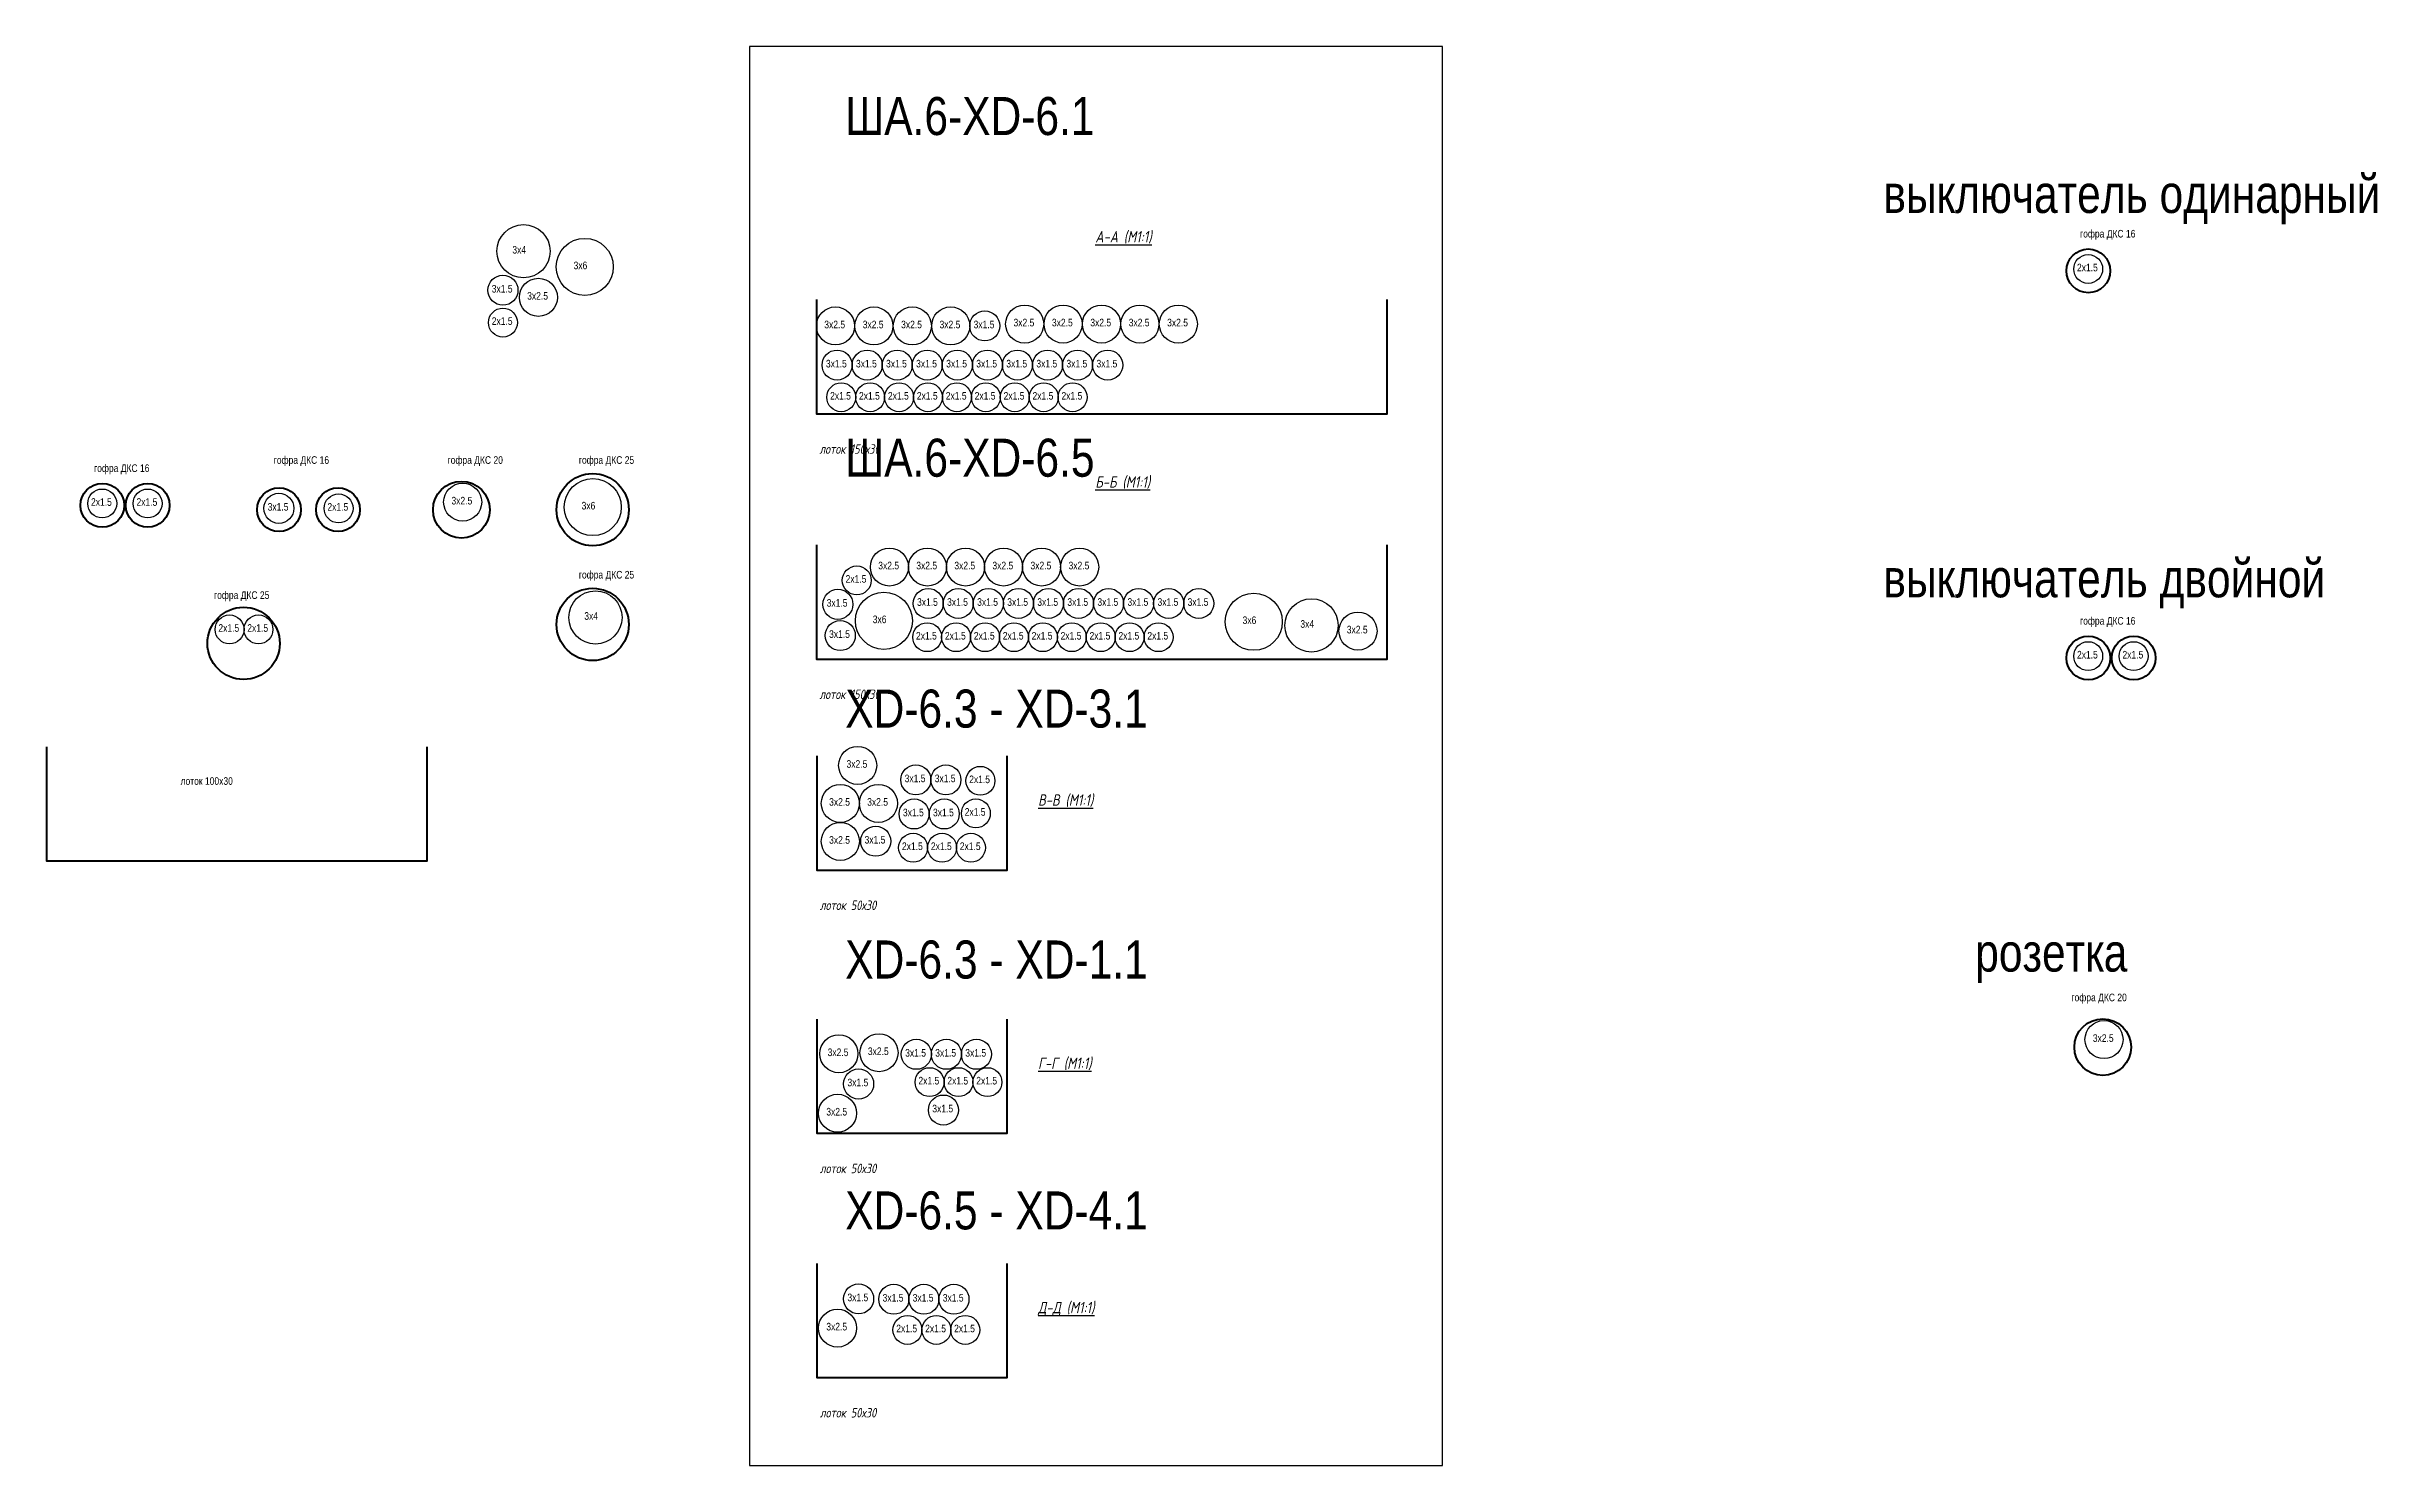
# Model space of a CAD drawing. Header units: millimetres. Extents: x -14566 to 16488, y -7315 to 17206.
# Drawn here: x -8189 to -7577, y -6776 to -6403 of the extents above; entities that cross this region are included whole.
import ezdxf

# ---------------------------------------------------------------- set-up
doc = ezdxf.new("R2010")
doc.units = ezdxf.units.MM
for name, color, linetype in [('02 Розетки', 7, 'Continuous'), ('03 Стационарное ЭО', 7, 'Continuous'), ('04 Освещение', 7, 'Continuous'), ('12 Трассы и коробки 220', 7, 'Continuous')]:
    doc.layers.add(name, color=color, linetype=linetype)
doc.layers.add('100 noprint', color=2, linetype='Continuous', plot=False)
doc.styles.get("Standard").update_dxf_attribs({"font": 'arial.ttf'})
doc.styles.add('ГОСТ-ISOCPEUR', font='isocpeui.ttf', dxfattribs={"width": 0.8})

msp = doc.modelspace()

# ---------------------------------------------------------------- texts
at = {"layer": '02 Розетки', "color": 1, "width": 0.8}
for s, p in [('3x2.5', (-7935.4, -6476.61)), ('3x2.5', (-7925.3, -6476.61)), ('3x2.5', (-7915.21, -6476.61)), ('3x2.5', (-7905.12, -6476.61)), ('3x2.5', (-7895.02, -6476.61)), ('3x2.5', (-7970.94, -6540.49)), ('3x2.5', (-7960.94, -6540.49)), ('3x2.5', (-7950.94, -6540.49)), ('3x2.5', (-7940.94, -6540.49)), ('3x2.5', (-7930.94, -6540.49)), ('3x2.5', (-7920.94, -6540.49)), ('3x4', (-8048.19, -6553.75)), ('3x6', (-7875.2, -6554.87)), ('3x4', (-7860.01, -6555.85)), ('3x2.5', (-7847.81, -6557.33)), ('3x2.5', (-7979.28, -6592.66)), ('3x2.5', (-7983.85, -6602.63)), ('3x2.5', (-7973.85, -6602.63)), ('3x2.5', (-7984.59, -6684.08)), ('3x2.5', (-7984.59, -6740.58))]:
    msp.add_text(s, height=2, dxfattribs=at).set_placement(p)
at = {"layer": '03 Стационарное ЭО', "color": 5, "width": 0.8}
for s, p in [('3x2.5', (-7985.12, -6477.12)), ('3x2.5', (-7975.02, -6477.12)), ('3x2.5', (-7964.93, -6477.12)), ('3x2.5', (-7954.84, -6477.12)), ('3x1.5', (-7945.89, -6477.12)), ('2x1.5', (-7979.52, -6544.01)), ('3x1.5', (-7984.49, -6550.31)), ('3x6', (-7972.39, -6554.64)), ('3x1.5', (-7983.86, -6558.51)), ('3x2.5', (-7983.85, -6612.63)), ('3x1.5', (-7974.54, -6612.58)), ('3x2.5', (-7984.24, -6668.46)), ('3x2.5', (-7973.67, -6668.18)), ('3x1.5', (-7979.04, -6676.4)), ('3x1.5', (-7979.04, -6732.9))]:
    msp.add_text(s, height=2, dxfattribs=at).set_placement(p)
at = {"layer": '04 Освещение', "color": 3, "width": 0.8}
for s, p in [('3x4', (-8067.1, -6457.47)), ('3x6', (-8051.01, -6461.59)), ('2x1.5', (-7655.92, -6462.14)), ('3x1.5', (-8072.51, -6467.72)), ('3x2.5', (-8063.2, -6469.59)), ('2x1.5', (-8072.51, -6476.23)), ('3x1.5', (-7984.69, -6487.41)), ('3x1.5', (-7976.79, -6487.41)), ('3x1.5', (-7968.89, -6487.41)), ('3x1.5', (-7960.99, -6487.41)), ('3x1.5', (-7953.09, -6487.41)), ('3x1.5', (-7945.19, -6487.41)), ('3x1.5', (-7937.29, -6487.41)), ('3x1.5', (-7929.39, -6487.41)), ('3x1.5', (-7921.49, -6487.41)), ('3x1.5', (-7913.59, -6487.41)), ('2x1.5', (-7983.6, -6495.87)), ('2x1.5', (-7976, -6495.87)), ('2x1.5', (-7968.4, -6495.87)), ('2x1.5', (-7960.8, -6495.87)), ('2x1.5', (-7953.2, -6495.87)), ('2x1.5', (-7945.6, -6495.87)), ('2x1.5', (-7938, -6495.87)), ('2x1.5', (-7930.4, -6495.87)), ('2x1.5', (-7922.8, -6495.87)), ('2x1.5', (-8177.82, -6523.79)), ('2x1.5', (-8165.87, -6523.79)), ('3x1.5', (-8131.4, -6525.06)), ('2x1.5', (-8115.7, -6525.07)), ('3x2.5', (-8083.1, -6523.44)), ('3x6', (-8048.9, -6524.75)), ('3x1.5', (-7960.75, -6550.08)), ('3x1.5', (-7952.85, -6550.08)), ('3x1.5', (-7944.95, -6550.08)), ('3x1.5', (-7937.05, -6550.08)), ('3x1.5', (-7929.15, -6550.08)), ('3x1.5', (-7921.25, -6550.08)), ('3x1.5', (-7913.35, -6550.08)), ('3x1.5', (-7905.45, -6550.08)), ('3x1.5', (-7897.55, -6550.08)), ('3x1.5', (-7889.65, -6550.08)), ('2x1.5', (-8144.35, -6556.91)), ('2x1.5', (-8136.75, -6556.91)), ('2x1.5', (-7961.02, -6558.95)), ('2x1.5', (-7953.42, -6558.95)), ('2x1.5', (-7945.82, -6558.95)), ('2x1.5', (-7938.22, -6558.95)), ('2x1.5', (-7930.62, -6558.95)), ('2x1.5', (-7923.02, -6558.95)), ('2x1.5', (-7915.42, -6558.95)), ('2x1.5', (-7907.82, -6558.95)), ('2x1.5', (-7900.22, -6558.95)), ('2x1.5', (-7655.92, -6563.93)), ('2x1.5', (-7643.97, -6563.93)), ('3x1.5', (-7964, -6596.45)), ('3x1.5', (-7956.1, -6596.45)), ('2x1.5', (-7947.05, -6596.7)), ('3x1.5', (-7964.45, -6605.41)), ('3x1.5', (-7956.55, -6605.41)), ('2x1.5', (-7948.22, -6605.27)), ('2x1.5', (-7964.71, -6614.28)), ('2x1.5', (-7957.11, -6614.28)), ('2x1.5', (-7949.51, -6614.28)), ('3x2.5', (-7651.76, -6664.73)), ('3x1.5', (-7963.87, -6668.6)), ('3x1.5', (-7955.97, -6668.6)), ('3x1.5', (-7948.07, -6668.6)), ('2x1.5', (-7960.39, -6675.92)), ('2x1.5', (-7952.79, -6675.92)), ('2x1.5', (-7945.19, -6675.92)), ('3x1.5', (-7956.74, -6683.25)), ('3x1.5', (-7969.79, -6733)), ('3x1.5', (-7961.89, -6733)), ('3x1.5', (-7953.99, -6733)), ('2x1.5', (-7966.21, -6741.07)), ('2x1.5', (-7958.61, -6741.07)), ('2x1.5', (-7951.01, -6741.07))]:
    msp.add_text(s, height=2, dxfattribs=at).set_placement(p)
at = {"layer": '100 noprint', "width": 0.8}
for s, p in [('ША.6-XD-6.1', (-7979.62, -6426.32)), ('выключатель одинарный', (-7706.8, -6446.8)), ('ША.6-XD-6.5', (-7979.62, -6516.14)), ('выключатель двойной', (-7706.8, -6547.85)), ('XD-6.3 - XD-3.1', (-7979.62, -6582.1)), ('XD-6.3 - XD-1.1', (-7979.62, -6648.06)), ('розетка', (-7682.67, -6646.24)), ('XD-6.5 - XD-4.1', (-7979.62, -6714.02))]:
    msp.add_text(s, height=10, dxfattribs=at).set_placement(p)
at = {"layer": '12 Трассы и коробки 220', "width": 0.8}
for s, p in [('гофра ДКС 16', (-7655.11, -6453.25)), ('гофра ДКС 16', (-8129.8, -6512.75)), ('гофра ДКС 20', (-8084.12, -6512.75)), ('гофра ДКС 25', (-8049.62, -6512.75)), ('гофра ДКС 16', (-8177.01, -6514.89)), ('гофра ДКС 25', (-8049.62, -6542.9)), ('гофра ДКС 25', (-8145.49, -6548.27)), ('гофра ДКС 16', (-7655.11, -6555.03)), ('лоток 100х30', (-8154.29, -6597.14)), ('гофра ДКС 20', (-7657.37, -6654.04))]:
    msp.add_text(s, height=2, dxfattribs=at).set_placement(p)
at = {"layer": '12 Трассы и коробки 220', "style": 'ГОСТ-ISOCPEUR', "width": 0.8}
for s, p in [('лоток 150х30', (-7986.41, -6510.11)), ('лоток 150х30', (-7986.41, -6574.59)), ('лоток 50х30', (-7986.3, -6630.05)), ('лоток 50х30', (-7986.3, -6699.24)), ('лоток 50х30', (-7986.3, -6763.47))]:
    msp.add_text(s, height=2.5, dxfattribs=at).set_placement(p)
at = {"layer": '12 Трассы и коробки 220', "char_height": 3, "attachment_point": 1, "style": 'ГОСТ-ISOCPEUR'}
for s, insert, width in [('{\\LА-А (М1:1)}', (-7913.9, -6451.54), 42.5883), ('{\\LБ-Б (М1:1)}', (-7913.9, -6516.02), 43.7019), ('{\\LВ-В (М1:1)}', (-7928.94, -6599.64), 41.6452), ('{\\LГ-Г (М1:1)}', (-7928.94, -6668.83), 41.6452), ('{\\LД-Д (М1:1)}', (-7928.94, -6733.06), 44.7473)]:
    msp.add_mtext(s, dxfattribs=dict(at, insert=insert, width=width))

# ---------------------------------------------------------------- linework, layer by layer
at = {"layer": '02 Розетки', "color": 1}
for centre, radius in [((-7932.46, -6476), 5), ((-7922.37, -6476), 5), ((-7912.27, -6476), 5), ((-7902.18, -6476), 5), ((-7892.09, -6476), 5), ((-7968.01, -6539.88), 5), ((-7958.01, -6539.88), 5), ((-7948.01, -6539.88), 5), ((-7938.01, -6539.88), 5), ((-7928.01, -6539.88), 5), ((-7918.01, -6539.88), 5), ((-8045.26, -6553.13), 7), ((-7872.26, -6554.26), 7.5), ((-7857.08, -6555.23), 7), ((-7844.87, -6556.72), 5), ((-7976.35, -6592.04), 5), ((-7980.91, -6602.02), 5), ((-7970.91, -6602.02), 5), ((-7981.65, -6683.47), 5), ((-7981.65, -6739.97), 5)]:
    msp.add_circle(centre, radius, dxfattribs=at)
at = {"layer": '03 Стационарное ЭО', "color": 5}
for centre, radius in [((-7982.18, -6476.5), 5), ((-7972.09, -6476.5), 5), ((-7961.99, -6476.5), 5), ((-7951.9, -6476.5), 5), ((-7942.95, -6476.5), 3.95), ((-7976.59, -6543.39), 3.8), ((-7981.56, -6549.69), 3.95), ((-7969.46, -6554.02), 7.5), ((-7980.92, -6557.9), 3.95), ((-7980.91, -6612.02), 5), ((-7971.61, -6611.97), 3.95), ((-7981.3, -6667.84), 5), ((-7970.74, -6667.56), 5), ((-7976.1, -6675.79), 3.95), ((-7976.1, -6732.28), 3.95)]:
    msp.add_circle(centre, radius, dxfattribs=at)
at = {"layer": '04 Освещение', "color": 3}
for centre, radius in [((-8064.16, -6456.86), 7), ((-8048.07, -6460.97), 7.5), ((-7652.98, -6461.53), 3.8), ((-8069.57, -6467.1), 3.95), ((-8060.26, -6468.98), 5), ((-8069.57, -6475.62), 3.8), ((-7981.76, -6486.79), 3.95), ((-7973.86, -6486.79), 3.95), ((-7965.96, -6486.79), 3.95), ((-7958.06, -6486.79), 3.95), ((-7950.16, -6486.79), 3.95), ((-7942.26, -6486.79), 3.95), ((-7934.36, -6486.79), 3.95), ((-7926.46, -6486.79), 3.95), ((-7918.56, -6486.79), 3.95), ((-7910.66, -6486.79), 3.95), ((-7980.67, -6495.25), 3.8), ((-7973.07, -6495.25), 3.8), ((-7965.47, -6495.25), 3.8), ((-7957.87, -6495.25), 3.8), ((-7950.27, -6495.25), 3.8), ((-7942.67, -6495.25), 3.8), ((-7935.07, -6495.25), 3.8), ((-7927.47, -6495.25), 3.8), ((-7919.87, -6495.25), 3.8), ((-8045.96, -6524.13), 7.5), ((-8174.88, -6523.17), 3.8), ((-8162.94, -6523.17), 3.8), ((-8128.46, -6524.45), 3.95), ((-8112.76, -6524.46), 3.8), ((-8080.16, -6522.82), 5), ((-7957.82, -6549.46), 3.95), ((-7949.92, -6549.46), 3.95), ((-7942.02, -6549.46), 3.95), ((-7934.12, -6549.46), 3.95), ((-7926.22, -6549.46), 3.95), ((-7918.32, -6549.46), 3.95), ((-7910.42, -6549.46), 3.95), ((-7902.52, -6549.46), 3.95), ((-7894.62, -6549.46), 3.95), ((-7886.72, -6549.46), 3.95), ((-8141.41, -6556.29), 3.8), ((-8133.81, -6556.29), 3.8), ((-7958.08, -6558.33), 3.8), ((-7950.48, -6558.33), 3.8), ((-7942.88, -6558.33), 3.8), ((-7935.28, -6558.33), 3.8), ((-7927.68, -6558.33), 3.8), ((-7920.08, -6558.33), 3.8), ((-7912.48, -6558.33), 3.8), ((-7904.88, -6558.33), 3.8), ((-7897.28, -6558.33), 3.8), ((-7652.98, -6563.31), 3.8), ((-7641.04, -6563.31), 3.8), ((-7961.07, -6595.84), 3.95), ((-7953.17, -6595.84), 3.95), ((-7944.11, -6596.08), 3.8), ((-7961.51, -6604.8), 3.95), ((-7953.61, -6604.8), 3.95), ((-7945.29, -6604.65), 3.8), ((-7961.78, -6613.67), 3.8), ((-7954.18, -6613.67), 3.8), ((-7946.58, -6613.67), 3.8), ((-7960.94, -6667.98), 3.95), ((-7953.04, -6667.98), 3.95), ((-7945.14, -6667.98), 3.95), ((-7648.82, -6664.11), 5), ((-7957.45, -6675.3), 3.8), ((-7949.85, -6675.3), 3.8), ((-7942.25, -6675.3), 3.8), ((-7953.81, -6682.64), 3.95), ((-7966.85, -6732.38), 3.95), ((-7958.95, -6732.38), 3.95), ((-7951.05, -6732.38), 3.95), ((-7963.27, -6740.45), 3.8), ((-7955.67, -6740.45), 3.8), ((-7948.07, -6740.45), 3.8)]:
    msp.add_circle(centre, radius, dxfattribs=at)
at = {"layer": '100 noprint', "color": 3}
msp.add_lwpolyline([(-8004.76, -6403.06), (-8004.76, -6776.06), (-7822.7, -6776.06), (-7822.7, -6403.06)], close=True, dxfattribs=at)
at = {"layer": '12 Трассы и коробки 220', "lineweight": 40}
for points in [[(-7987.2, -6469.59), (-7987.2, -6499.59), (-7837.2, -6499.59), (-7837.2, -6469.59)], [(-7987.2, -6534.08), (-7987.2, -6564.08), (-7837.2, -6564.08), (-7837.2, -6534.08)], [(-8189.49, -6587.13), (-8189.49, -6617.13), (-8089.49, -6617.13), (-8089.49, -6587.13)], [(-7987.08, -6589.54), (-7987.08, -6619.54), (-7937.08, -6619.54), (-7937.08, -6589.54)], [(-7987.08, -6658.73), (-7987.08, -6688.73), (-7937.08, -6688.73), (-7937.08, -6658.73)], [(-7987.08, -6722.95), (-7987.08, -6752.95), (-7937.08, -6752.95), (-7937.08, -6722.95)]]:
    msp.add_lwpolyline(points, dxfattribs=at)
for centre, radius in [((-7652.96, -6462.02), 5.75), ((-8045.99, -6524.81), 9.5), ((-8174.85, -6523.67), 5.75), ((-8162.91, -6523.67), 5.75), ((-8128.41, -6524.81), 5.75), ((-8112.9, -6524.81), 5.75), ((-8080.49, -6524.81), 7.45), ((-8045.99, -6554.97), 9.5), ((-8137.72, -6559.95), 9.5), ((-7652.96, -6563.81), 5.75), ((-7641.01, -6563.81), 5.75), ((-7649.15, -6666.1), 7.45)]:
    msp.add_circle(centre, radius, dxfattribs=at)

msp.set_redraw_order([(e.dxf.handle, doc.entitydb.next_handle()) for e in msp.query("TEXT MTEXT ATTDEF DIMENSION ARC_DIMENSION")])  # texts and dimensions are drawn at this point

doc.saveas('drawing.dxf')
